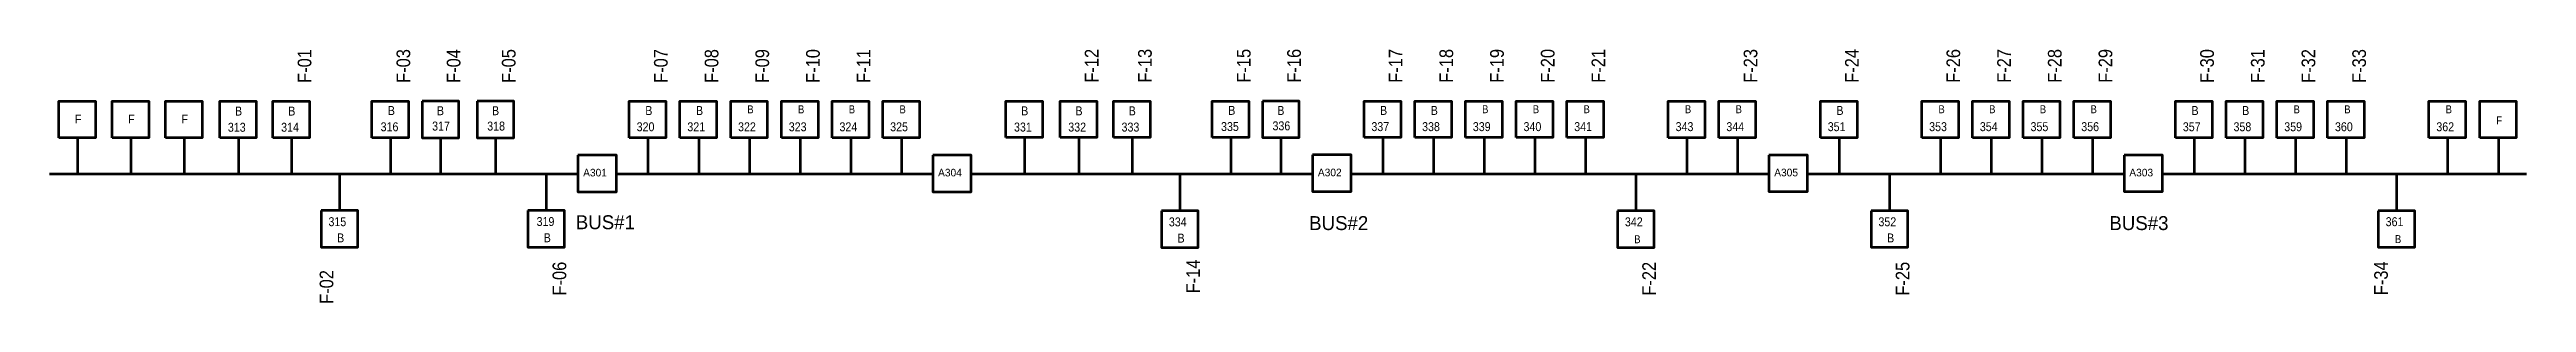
# Model space of a CAD drawing. Header units: metres. Extents: x 65984 to 144644, y -19036 to 23726.
# Drawn here: x 125843 to 126749, y 9270 to 9363 of the extents above; entities that cross this region are included whole.
import ezdxf
from ezdxf.enums import TextEntityAlignment as Align

# ---------------------------------------------------------------- set-up
doc = ezdxf.new("R2010")
doc.units = ezdxf.units.M
doc.header["$MEASUREMENT"] = 0
doc.layers.add('d_switch', color=95, linetype='Continuous', lineweight=40)
doc.layers.add('GRID STATION  04', color=7, linetype='Continuous', lineweight=40)
doc.styles.add('NASKHF', font='naskhf.shx', dxfattribs={"height": 8})
doc.styles.add('Style-msdefault', font='msdefault.shx')

msp = doc.modelspace()

# ---------------------------------------------------------------- texts
at = {"layer": 'd_switch', "color": 2, "linetype": 'Continuous', "lineweight": 30, "style": 'Style-msdefault', "width": 0.9}
for s, p in [('F-01', (125934.08, 9350.33)), ('F-03', (125970.2, 9350.33)), ('F-04', (125988.56, 9350.33)), ('F-05', (126008.7, 9350.33)), ('F-07', (126064.29, 9350.33)), ('F-08', (126082.82, 9350.33)), ('F-09', (126101.35, 9350.33)), ('F-10', (126119.88, 9350.33)), ('F-11', (126138.4, 9350.33)), ('F-12', (126221.73, 9350.41)), ('F-13', (126241.19, 9350.41)), ('F-15', (126277.31, 9350.41)), ('F-16', (126295.68, 9350.41)), ('F-17', (126332.8, 9350.38)), ('F-18', (126351.32, 9350.38)), ('F-19', (126369.85, 9350.38)), ('F-20', (126388.38, 9350.38)), ('F-21', (126406.91, 9350.38)), ('F-23', (126462.5, 9350.36)), ('F-24', (126499.55, 9350.36)), ('F-26', (126536.61, 9350.36)), ('F-27', (126555.14, 9350.36)), ('F-28', (126573.67, 9350.36)), ('F-29', (126592.2, 9350.36)), ('F-30', (126629.32, 9350.33)), ('F-31', (126647.85, 9350.33)), ('F-32', (126666.37, 9350.33)), ('F-33', (126684.9, 9350.33))]:
    msp.add_text(s, height=5, rotation=90, dxfattribs=at).set_placement(p, align=Align.TOP_LEFT)
for s, p in [('F-06', (126027.23, 9284.89)), ('F-14', (126258.78, 9285.7)), ('F-22', (126425.44, 9284.84)), ('F-25', (126518.08, 9284.85)), ('F-34', (126692.9, 9285.01))]:
    msp.add_text(s, height=5, rotation=90, dxfattribs=at).set_placement(p, align=Align.TOP_RIGHT)
at = {"layer": 'd_switch', "color": 2, "linetype": 'Continuous', "lineweight": 30, "insert": (125942.11, 9269.46), "char_height": 5, "attachment_point": 1, "rotation": 90, "style": 'NASKHF'}
msp.add_mtext('\\Fmsdefault;\\H1x;\\W0.9;F-02\\P', dxfattribs=at)
at = {"layer": 'GRID STATION  04', "color": 121, "linetype": 'Continuous', "lineweight": 70, "style": 'Style-msdefault', "width": 0.888889}
for s, height, p in [('B', 3.28, (125911.18, 9341.66)), ('B', 3.28, (125930.64, 9341.66)), ('B', 3.28, (125967.02, 9341.85)), ('B', 3.28, (126061.11, 9341.85)), ('B', 3.28, (126079.64, 9341.85)), ('B', 2.91, (126098.4, 9342.1)), ('B', 2.91, (126116.93, 9342.1)), ('B', 2.91, (126135.46, 9342.1)), ('B', 2.91, (126153.99, 9342.1)), ('B', 3.28, (126198.46, 9341.74)), ('B', 3.28, (126237.76, 9341.74)), ('B', 3.28, (126274.13, 9341.92)), ('B', 3.28, (126329.61, 9341.9)), ('B', 3.28, (126348.14, 9341.9)), ('B', 2.91, (126385.44, 9342.15)), ('B', 2.91, (126403.97, 9342.15)), ('B', 2.91, (126441.02, 9342.15)), ('B', 2.91, (126459.55, 9342.14)), ('B', 3.28, (126496.37, 9341.88)), ('B', 2.91, (126533.67, 9342.14)), ('B', 2.91, (126552.2, 9342.14)), ('B', 2.91, (126570.72, 9342.14)), ('B', 2.91, (126589.25, 9342.14)), ('B', 3.28, (126626.13, 9341.85)), ('B', 3.28, (126644.66, 9341.85)), ('B', 2.91, (126663.43, 9342.11)), ('B', 2.91, (126681.96, 9342.11)), ('B', 2.91, (126719.02, 9342.11)), ('313', 3.278, (125908.57, 9335.73)), ('314', 3.278, (125928.03, 9335.73)), ('316', 3.278, (125964.39, 9335.91)), ('320', 3.278, (126057.95, 9335.91)), ('321', 3.278, (126076.48, 9335.91)), ('322', 3.278, (126095.01, 9335.91)), ('323', 3.278, (126113.54, 9335.91)), ('324', 3.278, (126132.07, 9335.91)), ('325', 3.278, (126150.6, 9335.91)), ('331', 3.278, (126195.85, 9335.81)), ('333', 3.278, (126235.15, 9335.8)), ('335', 3.278, (126271.51, 9335.99)), ('337', 3.278, (126326.45, 9335.97)), ('338', 3.278, (126344.98, 9335.96)), ('340', 3.278, (126382.05, 9335.96)), ('341', 3.278, (126400.57, 9335.96)), ('343', 3.278, (126437.63, 9335.96)), ('344', 3.278, (126456.16, 9335.95)), ('351', 3.278, (126493.21, 9335.95)), ('353', 3.278, (126530.28, 9335.95)), ('354', 3.278, (126548.8, 9335.95)), ('355', 3.278, (126567.33, 9335.95)), ('356', 3.278, (126585.86, 9335.95)), ('357', 3.278, (126622.98, 9335.92)), ('358', 3.278, (126641.5, 9335.92)), ('359', 3.278, (126660.04, 9335.92)), ('360', 3.278, (126678.57, 9335.92)), ('362', 3.278, (126715.62, 9335.92)), ('F', 2.91, (126737.54, 9338.04))]:
    msp.add_text(s, height=height, dxfattribs=at).set_placement(p, align=Align.TOP_LEFT)
at = {"layer": 'GRID STATION  04', "color": 218, "linetype": 'Continuous', "lineweight": 70, "style": 'Style-msdefault', "width": 0.888889}
for s, height, p in [('B', 3.28, (125984.96, 9341.79)), ('B', 3.28, (126005.1, 9341.79)), ('B', 3.28, (126292.07, 9341.87)), ('317', 3.278, (125983.2, 9336.17)), ('318', 3.278, (126003.34, 9336.17)), ('336', 3.278, (126290.31, 9336.25))]:
    msp.add_text(s, height=height, dxfattribs=at).set_placement(p, align=Align.TOP_LEFT)
at = {"layer": 'GRID STATION  04', "color": 5, "linetype": 'Continuous', "lineweight": 70, "style": 'Style-msdefault', "width": 0.888889}
for s, height, p in [('B', 3.28, (126218.29, 9341.74)), ('F', 3.28, (125852.67, 9338.75)), ('F', 3.28, (125872.14, 9338.75)), ('F', 3.28, (125891.6, 9338.75)), ('332', 3.278, (126215.68, 9335.8))]:
    msp.add_text(s, height=height, dxfattribs=at).set_placement(p, align=Align.TOP_LEFT)
at = {"layer": 'GRID STATION  04', "color": 6, "linetype": 'Continuous', "lineweight": 70, "style": 'Style-msdefault', "width": 0.888889}
for s, height, p in [('B', 2.91, (126366.91, 9342.15)), ('339', 3.278, (126363.52, 9335.96))]:
    msp.add_text(s, height=height, dxfattribs=at).set_placement(p, align=Align.TOP_LEFT)
at = {"layer": 'GRID STATION  04', "color": 121, "linetype": 'Continuous', "lineweight": 40, "style": 'Style-msdefault'}
for s, p in [('A301', (126038.4, 9318.89)), ('A304', (126168.1, 9318.89)), ('A302', (126306.9, 9318.94)), ('A305', (126473.66, 9318.93)), ('A303', (126603.43, 9318.9))]:
    msp.add_text(s, height=2.783, dxfattribs=at).set_placement(p, align=Align.TOP_LEFT)
at = {"layer": 'GRID STATION  04', "color": 121, "linetype": 'Continuous', "lineweight": 70, "style": 'Style-msdefault', "width": 0.888889}
msp.add_text('315', height=3.278, rotation=360, dxfattribs=at).set_placement((125945.33, 9297.9))
at = {"layer": 'GRID STATION  04', "color": 251, "linetype": 'Continuous', "lineweight": 70, "style": 'Style-msdefault', "width": 0.888889}
for s, height, p in [('319', 3.278, (126021.39, 9297.96)), ('B', 3.28, (126024, 9292.03))]:
    msp.add_text(s, height=height, dxfattribs=at).set_placement(p)
at = {"layer": 'GRID STATION  04', "color": 121, "linetype": 'Continuous', "lineweight": 70, "style": 'Style-msdefault'}
for s, p in [('BUS#1', (126035.72, 9301.89)), ('BUS#2', (126303.7, 9301.57)), ('BUS#3', (126596.13, 9301.57))]:
    msp.add_text(s, height=5.1, dxfattribs=at).set_placement(p, align=Align.TOP_LEFT)
at = {"layer": 'GRID STATION  04', "color": 121, "linetype": 'Continuous', "lineweight": 70, "style": 'Style-msdefault', "width": 0.888889}
for s, height, p in [('334', 3.278, (126252.44, 9297.82)), ('342', 3.278, (126419.1, 9297.85)), ('352', 3.278, (126511.74, 9297.87)), ('361', 3.278, (126697.1, 9297.9)), ('B', 3.28, (125948.49, 9291.97)), ('B', 3.28, (126255.6, 9291.89)), ('B', 2.91, (126422.49, 9291.66)), ('B', 3.28, (126514.9, 9291.94)), ('B', 2.91, (126700.49, 9291.71))]:
    msp.add_text(s, height=height, dxfattribs=at).set_placement(p)

# ---------------------------------------------------------------- linework, layer by layer
at = {"layer": 'GRID STATION  04', "color": 214, "linetype": 'Continuous', "lineweight": 70, "ltscale": 0.482743}
for p, q in [((125853.66, 9330.24), (125853.66, 9316.86)), ((125873.12, 9330.24), (125873.12, 9316.86)), ((125892.58, 9330.24), (125892.58, 9316.86)), ((126199.7, 9330.32), (126199.7, 9316.94))]:
    msp.add_line(p, q, dxfattribs=at)
at = {"layer": 'GRID STATION  04', "color": 121, "linetype": 'Continuous', "lineweight": 70, "ltscale": 0.482743}
for p, q in [((125912.42, 9330.24), (125912.42, 9316.86)), ((125931.88, 9330.24), (125931.88, 9316.86)), ((125968, 9330.24), (125968, 9316.86)), ((126062.09, 9330.24), (126062.09, 9316.86)), ((126080.62, 9330.24), (126080.62, 9316.86)), ((126099.15, 9330.24), (126099.15, 9316.86)), ((126117.68, 9330.24), (126117.68, 9316.86)), ((126136.21, 9330.24), (126136.21, 9316.86)), ((126154.74, 9330.24), (126154.74, 9316.86)), ((126238.99, 9330.32), (126238.99, 9316.94)), ((126275.12, 9330.32), (126275.12, 9316.94)), ((126330.6, 9330.29), (126330.6, 9316.91)), ((126349.13, 9330.29), (126349.13, 9316.91)), ((126386.18, 9330.29), (126386.18, 9316.91)), ((126404.71, 9330.29), (126404.71, 9316.91)), ((126441.77, 9330.28), (126441.77, 9316.9)), ((126460.3, 9330.28), (126460.3, 9316.89)), ((126497.36, 9330.27), (126497.36, 9316.89)), ((126534.41, 9330.27), (126534.41, 9316.89)), ((126552.94, 9330.27), (126552.94, 9316.89)), ((126571.47, 9330.27), (126571.47, 9316.89)), ((126590, 9330.27), (126590, 9316.89)), ((126627.12, 9330.25), (126627.12, 9316.86)), ((126645.65, 9330.24), (126645.65, 9316.86)), ((126664.18, 9330.24), (126664.18, 9316.86)), ((126682.71, 9330.24), (126682.71, 9316.86)), ((126719.76, 9330.24), (126719.76, 9316.86)), ((126738.29, 9330.24), (126738.29, 9316.86)), ((125949.47, 9303.58), (125949.47, 9316.96)), ((126256.59, 9303.5), (126256.59, 9316.88)), ((126423.24, 9303.53), (126423.24, 9316.91)), ((126515.89, 9303.54), (126515.89, 9316.93)), ((126701.23, 9303.57), (126701.23, 9316.96))]:
    msp.add_line(p, q, dxfattribs=at)
at = {"layer": 'GRID STATION  04', "color": 218, "linetype": 'Continuous', "lineweight": 70, "ltscale": 0.482743}
for p, q in [((125986.36, 9316.86), (125986.36, 9330.24)), ((126006.51, 9316.86), (126006.51, 9330.24)), ((126293.48, 9316.94), (126293.48, 9330.32))]:
    msp.add_line(p, q, dxfattribs=at)
at = {"layer": 'GRID STATION  04', "color": 5, "linetype": 'Continuous', "lineweight": 70, "ltscale": 0.482743}
msp.add_line((126219.53, 9330.32), (126219.53, 9316.94), dxfattribs=at)
at = {"layer": 'GRID STATION  04', "color": 6, "linetype": 'Continuous', "lineweight": 70, "ltscale": 0.482743}
msp.add_line((126367.66, 9330.29), (126367.66, 9316.91), dxfattribs=at)
at = {"layer": 'GRID STATION  04', "color": 121, "linetype": 'Continuous', "lineweight": 211, "ltscale": 0.482743}
for p, q in [((126036.47, 9316.91), (125843.4, 9316.91)), ((126166.17, 9316.91), (126050.53, 9316.91)), ((126304.98, 9316.91), (126180.23, 9316.91)), ((126471.73, 9316.91), (126319.04, 9316.91)), ((126601.5, 9316.91), (126485.8, 9316.91)), ((126748.55, 9316.91), (126615.56, 9316.91))]:
    msp.add_line(p, q, dxfattribs=at)
at = {"layer": 'GRID STATION  04', "color": 251, "linetype": 'Continuous', "lineweight": 70, "ltscale": 0.482743}
msp.add_line((126025.03, 9303.58), (126025.03, 9316.96), dxfattribs=at)
at = {"layer": 'GRID STATION  04', "color": 214, "linetype": 'Continuous', "lineweight": 70, "ltscale": 0.482743, "flags": 128}
for points in [[(125846.83, 9330.24), (125846.83, 9343.62), (125860.21, 9343.62), (125860.21, 9330.24)], [(125866.29, 9330.24), (125866.29, 9343.62), (125879.67, 9343.62), (125879.67, 9330.24)], [(125885.75, 9330.24), (125885.75, 9343.62), (125899.14, 9343.62), (125899.14, 9330.24)], [(126192.87, 9330.32), (126192.87, 9343.7), (126206.25, 9343.7), (126206.25, 9330.32)]]:
    msp.add_lwpolyline(points, close=True, dxfattribs=at)
at = {"layer": 'GRID STATION  04', "color": 121, "linetype": 'Continuous', "lineweight": 70, "ltscale": 0.482743, "flags": 128}
for points in [[(125905.59, 9330.24), (125905.59, 9343.62), (125918.97, 9343.62), (125918.97, 9330.24)], [(125925.05, 9330.24), (125925.05, 9343.62), (125938.43, 9343.62), (125938.43, 9330.24)], [(125961.17, 9330.24), (125961.17, 9343.62), (125974.56, 9343.62), (125974.56, 9330.24)], [(126055.26, 9330.24), (126055.26, 9343.62), (126068.64, 9343.62), (126068.64, 9330.24)], [(126073.79, 9330.24), (126073.79, 9343.62), (126087.17, 9343.62), (126087.17, 9330.24)], [(126092.32, 9330.24), (126092.32, 9343.62), (126105.7, 9343.62), (126105.7, 9330.24)], [(126110.85, 9330.24), (126110.85, 9343.62), (126124.23, 9343.62), (126124.23, 9330.24)], [(126129.38, 9330.24), (126129.38, 9343.62), (126142.76, 9343.62), (126142.76, 9330.24)], [(126147.91, 9330.24), (126147.91, 9343.62), (126161.29, 9343.62), (126161.29, 9330.24)], [(126232.16, 9330.32), (126232.16, 9343.7), (126245.55, 9343.7), (126245.55, 9330.32)], [(126268.29, 9330.32), (126268.29, 9343.7), (126281.67, 9343.7), (126281.67, 9330.32)], [(126323.77, 9330.29), (126323.77, 9343.67), (126337.15, 9343.67), (126337.15, 9330.29)], [(126342.3, 9330.29), (126342.3, 9343.67), (126355.68, 9343.67), (126355.68, 9330.29)], [(126379.35, 9330.29), (126379.35, 9343.67), (126392.74, 9343.67), (126392.74, 9330.29)], [(126397.88, 9330.29), (126397.88, 9343.67), (126411.27, 9343.67), (126411.27, 9330.29)], [(126434.94, 9330.28), (126434.94, 9343.66), (126448.32, 9343.66), (126448.32, 9330.28)], [(126453.47, 9330.28), (126453.47, 9343.66), (126466.85, 9343.66), (126466.85, 9330.28)], [(126490.53, 9330.27), (126490.53, 9343.66), (126503.91, 9343.66), (126503.91, 9330.27)], [(126527.58, 9330.27), (126527.58, 9343.66), (126540.97, 9343.66), (126540.97, 9330.27)], [(126546.11, 9330.27), (126546.11, 9343.66), (126559.5, 9343.66), (126559.5, 9330.27)], [(126564.64, 9330.27), (126564.64, 9343.66), (126578.02, 9343.66), (126578.02, 9330.27)], [(126583.17, 9330.27), (126583.17, 9343.66), (126596.55, 9343.66), (126596.55, 9330.27)], [(126620.29, 9330.25), (126620.29, 9343.63), (126633.67, 9343.63), (126633.67, 9330.25)], [(126638.82, 9330.24), (126638.82, 9343.63), (126652.2, 9343.63), (126652.2, 9330.24)], [(126657.35, 9330.24), (126657.35, 9343.63), (126670.73, 9343.63), (126670.73, 9330.24)], [(126675.88, 9330.24), (126675.88, 9343.63), (126689.26, 9343.63), (126689.26, 9330.24)], [(126712.93, 9330.24), (126712.93, 9343.63), (126726.32, 9343.63), (126726.32, 9330.24)], [(126731.46, 9330.24), (126731.46, 9343.62), (126744.84, 9343.62), (126744.84, 9330.24)], [(125942.64, 9303.58), (125942.64, 9290.2), (125956.03, 9290.2), (125956.03, 9303.58)], [(126249.76, 9303.5), (126249.76, 9290.12), (126263.14, 9290.12), (126263.14, 9303.5)], [(126416.41, 9303.53), (126416.41, 9290.15), (126429.79, 9290.15), (126429.79, 9303.53)], [(126509.06, 9303.54), (126509.06, 9290.16), (126522.44, 9290.16), (126522.44, 9303.54)], [(126694.4, 9303.57), (126694.4, 9290.19), (126707.79, 9290.19), (126707.79, 9303.57)]]:
    msp.add_lwpolyline(points, close=True, dxfattribs=at)
at = {"layer": 'GRID STATION  04', "color": 218, "linetype": 'Continuous', "lineweight": 70, "ltscale": 0.482743, "flags": 128}
for points in [[(125979.54, 9343.62), (125979.54, 9330.24), (125992.92, 9330.24), (125992.92, 9343.62)], [(125999.68, 9343.62), (125999.68, 9330.24), (126013.06, 9330.24), (126013.06, 9343.62)], [(126286.65, 9343.7), (126286.65, 9330.32), (126300.03, 9330.32), (126300.03, 9343.7)]]:
    msp.add_lwpolyline(points, close=True, dxfattribs=at)
at = {"layer": 'GRID STATION  04', "color": 5, "linetype": 'Continuous', "lineweight": 70, "ltscale": 0.482743, "flags": 128}
msp.add_lwpolyline([(126212.7, 9330.32), (126212.7, 9343.7), (126226.08, 9343.7), (126226.08, 9330.32)], close=True, dxfattribs=at)
at = {"layer": 'GRID STATION  04', "color": 6, "linetype": 'Continuous', "lineweight": 70, "ltscale": 0.482743, "flags": 128}
msp.add_lwpolyline([(126360.83, 9330.29), (126360.83, 9343.67), (126374.21, 9343.67), (126374.21, 9330.29)], close=True, dxfattribs=at)
at = {"layer": 'GRID STATION  04', "color": 121, "linetype": 'Continuous', "lineweight": 53, "ltscale": 0.482743, "flags": 128}
for points in [[(126036.47, 9323.9), (126036.47, 9310.52), (126050.53, 9310.52), (126050.53, 9323.9)], [(126166.17, 9323.9), (126166.17, 9310.52), (126180.23, 9310.52), (126180.23, 9323.9)], [(126304.98, 9323.96), (126304.98, 9310.57), (126319.04, 9310.57), (126319.04, 9323.96)], [(126471.73, 9323.94), (126471.73, 9310.56), (126485.8, 9310.56), (126485.8, 9323.94)], [(126601.5, 9323.91), (126601.5, 9310.53), (126615.56, 9310.53), (126615.56, 9323.91)]]:
    msp.add_lwpolyline(points, close=True, dxfattribs=at)
at = {"layer": 'GRID STATION  04', "color": 251, "linetype": 'Continuous', "lineweight": 70, "ltscale": 0.482743, "flags": 128}
msp.add_lwpolyline([(126018.2, 9303.58), (126018.2, 9290.2), (126031.59, 9290.2), (126031.59, 9303.58)], close=True, dxfattribs=at)

msp.set_redraw_order([(e.dxf.handle, doc.entitydb.next_handle()) for e in msp.query("TEXT MTEXT ATTDEF DIMENSION ARC_DIMENSION")])  # texts and dimensions are drawn at this point

doc.saveas('drawing.dxf')
